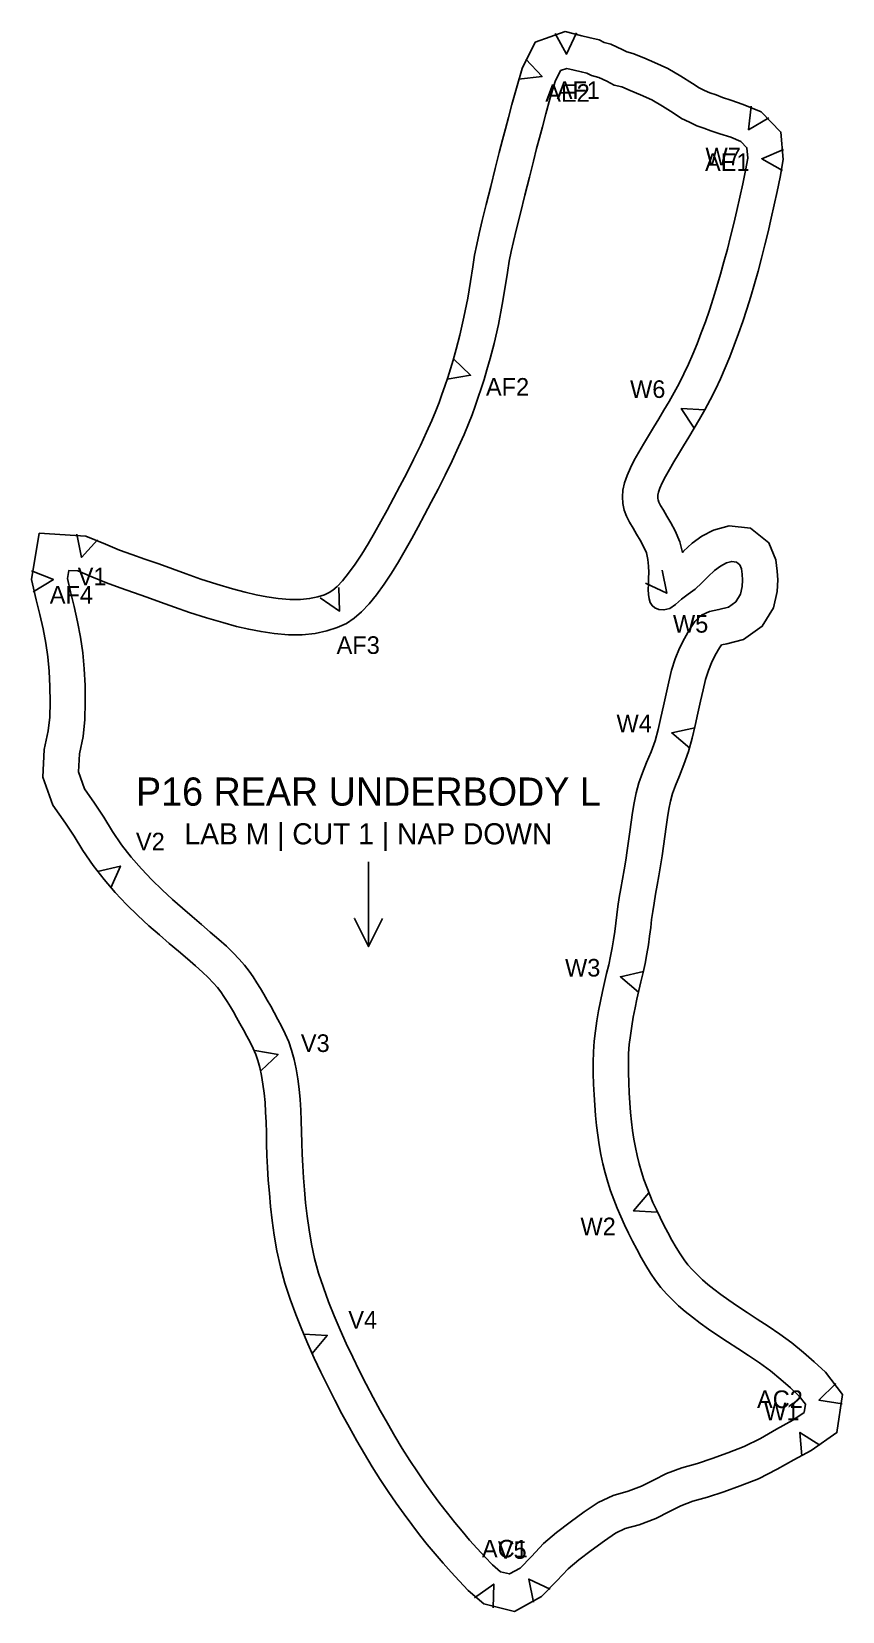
# Model space of a CAD drawing. Header units: millimetres. Extents: x 10 to 1500, y 0 to 660.
# Drawn here: x 385.6 to 500.7, y 0 to 224.3 of the extents above; entities that cross this region are included whole.
import ezdxf
from ezdxf.enums import TextEntityAlignment as Align

# ---------------------------------------------------------------- set-up
doc = ezdxf.new("R2010")
doc.units = ezdxf.units.MM
for name, color, linetype in [('CUT', 1, 'Continuous'), ('LABEL', 7, 'Continuous'), ('NOTCH', 3, 'Continuous'), ('STITCH_REF', 8, 'Continuous')]:
    doc.layers.add(name, color=color, linetype=linetype)

msp = doc.modelspace()

# ---------------------------------------------------------------- texts
at = {"layer": 'LABEL'}
for s, height, p in [('AE2', 2.5, (461.7, 215.56)), ('AF1', 2.5, (463.24, 215.97)), ('AE1', 2.5, (484.39, 205.74)), ('W7', 2.5, (483.8, 206.53)), ('AF2', 2.5, (453.19, 173.84)), ('W6', 2.5, (473.09, 173.52)), ('V1', 2.5, (394.21, 146.92)), ('AF4', 2.5, (391.27, 144.33)), ('W5', 2.5, (479.18, 140.2)), ('AF3', 2.5, (431.99, 137.18)), ('W4', 2.5, (471.17, 126.06)), ('P16 REAR UNDERBODY L', 4, (433.44, 116.39)), ('V2', 2.5, (402.48, 109.29)), ('LAB M | CUT 1 | NAP DOWN', 3, (433.44, 110.39)), ('W3', 2.5, (463.86, 91.38)), ('V3', 2.5, (425.89, 80.67)), ('W2', 2.5, (466.05, 54.65)), ('V4', 2.5, (432.63, 41.39)), ('AC2', 2.5, (491.86, 30.12)), ('W1', 2.5, (492.14, 28.38)), ('AC1', 2.5, (452.81, 8.91)), ('V5', 2.5, (453.85, 8.72))]:
    msp.add_text(s, height=height, dxfattribs=at).set_placement(p, align=Align.MIDDLE_CENTER)

# ---------------------------------------------------------------- linework, layer by layer
at = {"layer": 'CUT'}
msp.add_lwpolyline([(483.57, 137.21), (484.32, 137.36), (486.7, 137.98), (489.36, 139.86), (490.93, 142.48), (491.49, 144.8), (491.55, 146.46), (491.49, 147.7), (491.28, 149.28), (490.29, 151.7), (487.7, 153.76), (484.65, 154.13), (482.42, 153.52), (480.79, 152.66), (479.39, 151.64), (478.17, 150.52), (478.02, 150.35), (477.67, 151.85), (477, 153.39), (476.38, 154.53), (475.82, 155.49), (475.31, 156.33), (474.92, 157), (474.68, 157.48), (474.57, 157.79), (474.52, 157.99), (474.51, 158.17), (474.53, 158.45), (474.63, 158.88), (474.82, 159.47), (475.15, 160.21), (475.61, 161.11), (476.17, 162.12), (476.78, 163.18), (477.46, 164.29), (478.19, 165.48), (478.94, 166.71), (479.7, 167.98), (480.45, 169.27), (481.21, 170.6), (481.97, 172.01), (482.71, 173.48), (483.42, 174.99), (484.09, 176.53), (484.74, 178.12), (485.37, 179.75), (485.99, 181.41), (486.58, 183.12), (487.15, 184.87), (487.71, 186.65), (488.24, 188.45), (488.75, 190.28), (489.24, 192.12), (489.71, 193.99), (490.17, 195.87), (490.61, 197.77), (491.05, 199.67), (491.47, 201.59), (491.9, 203.59), (492.33, 206.13), (492, 210), (489.18, 212.88), (486.66, 213.95), (484.87, 214.54), (483.72, 214.9), (482.79, 215.28), (481.91, 215.58), (481.13, 215.93), (480.39, 216.28), (479.45, 216.93), (477.81, 217.97), (475.93, 219.06), (474.07, 219.89), (472.55, 220.54), (470.97, 221.19), (470.14, 221.39), (469.54, 221.71), (467.87, 222.48), (466.93, 222.74), (466.18, 223.12), (464.75, 223.46), (463.76, 223.66), (461.36, 224.28), (457.12, 222.76), (455.29, 219.02), (454.46, 216.24), (453.82, 213.91), (453.31, 212.06), (452.89, 210.48), (452.48, 208.92), (452.02, 207.11), (451.45, 204.83), (450.81, 202.28), (450.17, 199.72), (449.61, 197.45), (449.17, 195.63), (448.81, 194.07), (448.52, 192.56), (448.24, 190.87), (447.93, 188.82), (447.53, 186.42), (446.99, 183.73), (446.42, 181.19), (445.91, 179.19), (445.47, 177.65), (445.08, 176.38), (444.7, 175.19), (444.29, 173.96), (443.87, 172.75), (443.47, 171.62), (443.02, 170.45), (442.43, 169.06), (441.69, 167.41), (440.81, 165.52), (439.84, 163.54), (438.87, 161.6), (437.91, 159.76), (437, 158.02), (436.11, 156.36), (435.21, 154.73), (434.31, 153.13), (433.41, 151.58), (432.49, 150.08), (431.55, 148.66), (430.62, 147.38), (429.75, 146.3), (429, 145.5), (428.41, 144.98), (427.89, 144.64), (427.22, 144.34), (426.25, 144.03), (425.08, 143.78), (423.79, 143.64), (422.29, 143.64), (420.63, 143.79), (419.02, 144.02), (417.49, 144.32), (415.94, 144.68), (414.12, 145.18), (411.92, 145.83), (409.64, 146.56), (407.57, 147.28), (405.62, 147.99), (403.67, 148.7), (401.72, 149.4), (399.87, 150.02), (398.09, 150.68), (396.09, 151.51), (393.33, 152.64), (386.71, 153.06), (385.63, 146.49), (386.29, 143.59), (386.81, 141.51), (387.25, 139.48), (387.64, 137.47), (387.93, 135.5), (388.11, 133.46), (388.21, 131.31), (388.24, 129.08), (388.2, 126.97), (387.97, 125.02), (387.42, 122.38), (387.23, 118.41), (388.65, 114.46), (390.43, 111.92), (391.66, 110.06), (392.89, 108.03), (394.36, 105.89), (395.91, 103.89), (397.5, 102.05), (399.11, 100.36), (400.71, 98.79), (402.28, 97.35), (403.77, 96.04), (405.17, 94.84), (406.48, 93.71), (407.74, 92.63), (408.89, 91.64), (409.87, 90.77), (410.7, 89.97), (411.42, 89.22), (412.01, 88.56), (412.48, 87.95), (412.92, 87.31), (413.38, 86.58), (413.85, 85.82), (414.29, 85.1), (414.72, 84.32), (415.2, 83.47), (415.7, 82.57), (416.19, 81.68), (416.66, 80.79), (417.09, 79.92), (417.45, 79.07), (417.75, 78.21), (418.01, 77.22), (418.25, 76.08), (418.46, 74.85), (418.63, 73.57), (418.76, 72.26), (418.85, 70.89), (418.91, 69.46), (418.96, 67.96), (418.99, 66.38), (419.04, 64.72), (419.12, 63), (419.23, 61.22), (419.38, 59.39), (419.56, 57.49), (419.79, 55.5), (420.07, 53.41), (420.45, 51.21), (420.94, 48.9), (421.57, 46.58), (422.31, 44.31), (423.12, 42.13), (423.97, 40.02), (424.85, 37.97), (425.76, 35.95), (426.7, 33.96), (427.66, 31.98), (428.65, 30), (429.68, 28.03), (430.74, 26.09), (431.81, 24.2), (432.89, 22.35), (433.99, 20.53), (435.1, 18.74), (436.24, 17.01), (437.39, 15.35), (438.51, 13.8), (439.61, 12.32), (440.7, 10.89), (441.8, 9.5), (442.91, 8.15), (444.03, 6.84), (445.17, 5.56), (446.33, 4.32), (447.62, 2.98), (449.83, 1.06), (454.17, 0), (458.01, 2.13), (460.21, 4.33), (461.79, 6.02), (463.29, 7.32), (465.08, 8.65), (466.94, 10.04), (468.52, 11.11), (469.91, 11.76), (471.87, 12.31), (474.25, 13.17), (476.2, 14.2), (477.77, 14.99), (479.48, 15.63), (481.6, 16.21), (483.9, 16.96), (486.22, 17.81), (488.84, 18.82), (491.47, 20.17), (493.82, 21.52), (496.29, 22.86), (499.94, 25.38), (500.73, 30.79), (498.31, 33.94), (496.74, 35.42), (495.23, 36.76), (493.56, 38.11), (491.84, 39.37), (490.18, 40.49), (488.63, 41.5), (487.19, 42.44), (485.85, 43.33), (484.61, 44.19), (483.47, 44.99), (482.48, 45.73), (481.64, 46.39), (480.89, 47.07), (480.11, 47.82), (479.38, 48.54), (478.8, 49.18), (478.26, 49.9), (477.69, 50.74), (477.11, 51.68), (476.52, 52.7), (475.94, 53.77), (475.37, 54.84), (474.84, 55.92), (474.32, 56.99), (473.84, 58.06), (473.38, 59.14), (472.96, 60.22), (472.56, 61.31), (472.2, 62.42), (471.88, 63.55), (471.59, 64.7), (471.34, 65.85), (471.13, 67.03), (470.95, 68.25), (470.8, 69.52), (470.67, 70.84), (470.56, 72.21), (470.47, 73.62), (470.4, 75.06), (470.35, 76.49), (470.34, 77.87), (470.38, 79.19), (470.48, 80.48), (470.63, 81.78), (470.82, 83.08), (471.04, 84.38), (471.29, 85.67), (471.55, 86.93), (471.83, 88.16), (472.12, 89.39), (472.44, 90.68), (472.73, 92), (472.98, 93.33), (473.19, 94.62), (473.36, 95.87), (473.51, 97.08), (473.65, 98.24), (473.81, 99.37), (473.99, 100.55), (474.19, 101.8), (474.42, 103.08), (474.66, 104.43), (474.91, 105.84), (475.13, 107.25), (475.33, 108.62), (475.53, 110), (475.71, 111.38), (475.88, 112.69), (476.08, 113.9), (476.31, 115.03), (476.61, 116.11), (477.03, 117.27), (477.58, 118.63), (478.23, 120.22), (478.9, 122.07), (479.42, 123.99), (479.83, 125.76), (480.22, 127.5), (480.59, 129.23), (480.94, 130.84), (481.31, 132.28), (481.71, 133.57), (482.14, 134.66), (482.69, 135.73), (483.27, 136.77), (483.57, 137.21)], close=True, dxfattribs=at)
at = {"layer": 'LABEL'}
msp.add_lwpolyline([(433.44, 106.39), (433.44, 94.39), (431.44, 98.39), (433.44, 94.39), (435.44, 98.39)], dxfattribs=at)
at = {"layer": 'NOTCH'}
for points in [[(459.96, 224.01), (461.54, 221.05), (462.96, 224.1)], [(454.75, 217.54), (458.09, 217.9), (455.8, 220.35)], [(487.78, 213.68), (487.4, 210.34), (490.29, 212.03)], [(492.37, 207.55), (489.29, 206.22), (492.21, 204.56)], [(444.63, 174.94), (447.94, 175.48), (445.53, 177.81)], [(481.2, 170.57), (477.85, 170.77), (479.7, 167.97)], [(392.06, 152.92), (392.72, 149.63), (394.96, 152.13)], [(385.86, 144.75), (388.73, 146.48), (385.62, 147.74)], [(472.77, 145.98), (475.8, 144.54), (475.14, 147.83)], [(426.59, 143.91), (429.35, 142.01), (429.22, 145.36)], [(479.78, 125.45), (476.51, 124.72), (479.05, 122.54)], [(396.87, 102.73), (398.23, 105.8), (394.96, 105.05)], [(472.48, 90.85), (469.21, 90.09), (471.77, 87.93)], [(418.19, 76.78), (420.62, 79.08), (417.32, 79.65)], [(473.24, 59.44), (471.09, 56.86), (474.44, 56.69)], [(425.45, 36.59), (427.6, 39.17), (424.25, 39.34)], [(499.81, 32.34), (497.39, 30.01), (500.7, 29.47)], [(497.54, 23.62), (494.71, 25.41), (494.97, 22.07)], [(459.24, 3.16), (456.21, 4.59), (456.88, 1.3)], [(451.14, 0.52), (451.24, 3.87), (448.5, 1.94)]]:
    msp.add_lwpolyline(points, dxfattribs=at)
at = {"layer": 'STITCH_REF'}
msp.add_lwpolyline([(468.34, 216.68), (467.31, 217.23), (466.16, 217.76), (465.12, 218.05), (464.45, 218.39), (463.66, 218.58), (462.63, 218.79), (461.6, 219.06), (460.71, 218.74), (459.96, 217.2), (459.26, 214.86), (458.64, 212.59), (458.14, 210.75), (457.72, 209.2), (457.32, 207.67), (456.87, 205.87), (456.29, 203.62), (455.66, 201.07), (455.02, 198.52), (454.46, 196.26), (454.03, 194.49), (453.71, 193.05), (453.44, 191.68), (453.18, 190.09), (452.87, 188.03), (452.44, 185.52), (451.89, 182.69), (451.28, 180.01), (450.73, 177.89), (450.26, 176.24), (449.85, 174.88), (449.45, 173.63), (449.03, 172.36), (448.59, 171.1), (448.16, 169.88), (447.66, 168.59), (447.02, 167.07), (446.24, 165.32), (445.32, 163.36), (444.32, 161.32), (443.32, 159.33), (442.35, 157.45), (441.42, 155.68), (440.5, 153.97), (439.58, 152.3), (438.65, 150.65), (437.7, 149.01), (436.7, 147.39), (435.66, 145.82), (434.59, 144.34), (433.53, 143.02), (432.48, 141.9), (431.43, 140.99), (430.31, 140.25), (429.02, 139.66), (427.53, 139.19), (425.88, 138.84), (424.05, 138.64), (422.07, 138.64), (420.06, 138.82), (418.19, 139.09), (416.44, 139.43), (414.7, 139.84), (412.75, 140.37), (410.44, 141.06), (408.06, 141.82), (405.89, 142.57), (403.9, 143.29), (401.97, 144), (400.08, 144.67), (398.21, 145.31), (396.26, 146.02), (394.18, 146.89), (392.19, 147.71), (390.91, 147.79), (390.72, 146.64), (391.16, 144.75), (391.67, 142.65), (392.15, 140.5), (392.57, 138.31), (392.9, 136.08), (393.1, 133.8), (393.21, 131.45), (393.24, 129.06), (393.19, 126.64), (392.92, 124.22), (392.4, 121.74), (392.27, 119.17), (393.13, 116.78), (394.56, 114.73), (395.88, 112.75), (397.1, 110.74), (398.4, 108.84), (399.78, 107.07), (401.21, 105.41), (402.68, 103.86), (404.15, 102.42), (405.61, 101.07), (407.05, 99.82), (408.42, 98.64), (409.74, 97.51), (410.99, 96.43), (412.18, 95.41), (413.27, 94.44), (414.24, 93.51), (415.11, 92.61), (415.86, 91.74), (416.52, 90.9), (417.09, 90.07), (417.61, 89.24), (418.12, 88.43), (418.61, 87.61), (419.08, 86.77), (419.57, 85.9), (420.07, 85), (420.59, 84.05), (421.12, 83.06), (421.63, 82.01), (422.12, 80.88), (422.54, 79.66), (422.88, 78.37), (423.16, 77.01), (423.4, 75.61), (423.6, 74.15), (423.74, 72.67), (423.84, 71.16), (423.91, 69.64), (423.95, 68.09), (423.99, 66.51), (424.04, 64.91), (424.11, 63.27), (424.22, 61.57), (424.36, 59.83), (424.53, 58.02), (424.75, 56.13), (425.02, 54.17), (425.36, 52.15), (425.8, 50.08), (426.36, 48.01), (427.04, 45.96), (427.78, 43.93), (428.59, 41.94), (429.43, 39.98), (430.3, 38.04), (431.21, 36.11), (432.14, 34.19), (433.1, 32.28), (434.09, 30.39), (435.11, 28.53), (436.15, 26.7), (437.19, 24.9), (438.25, 23.14), (439.31, 21.44), (440.39, 19.8), (441.47, 18.24), (442.54, 16.75), (443.6, 15.33), (444.65, 13.96), (445.69, 12.64), (446.74, 11.37), (447.8, 10.13), (448.87, 8.93), (449.96, 7.75), (451.06, 6.61), (452.19, 5.63), (453.46, 5.32), (454.97, 6.16), (456.61, 7.8), (458.31, 9.63), (460.16, 11.22), (462.09, 12.66), (464.05, 14.12), (466.05, 15.47), (468.17, 16.46), (470.33, 17.07), (472.22, 17.76), (473.91, 18.65), (475.76, 19.58), (477.94, 20.39), (480.16, 21), (482.26, 21.69), (484.47, 22.49), (486.79, 23.39), (489.08, 24.56), (491.38, 25.89), (493.67, 27.13), (495.31, 28.26), (495.48, 29.42), (494.59, 30.57), (493.36, 31.73), (491.99, 32.94), (490.51, 34.14), (488.97, 35.27), (487.41, 36.32), (485.89, 37.31), (484.43, 38.27), (483.04, 39.19), (481.74, 40.09), (480.54, 40.94), (479.43, 41.76), (478.41, 42.57), (477.48, 43.4), (476.61, 44.25), (475.76, 45.09), (474.95, 45.99), (474.2, 46.97), (473.49, 48.02), (472.81, 49.12), (472.16, 50.25), (471.53, 51.41), (470.92, 52.56), (470.34, 53.72), (469.79, 54.88), (469.26, 56.06), (468.75, 57.24), (468.28, 58.46), (467.83, 59.7), (467.42, 60.96), (467.05, 62.25), (466.72, 63.56), (466.43, 64.88), (466.19, 66.23), (465.99, 67.59), (465.83, 68.98), (465.69, 70.4), (465.58, 71.85), (465.48, 73.34), (465.41, 74.85), (465.35, 76.38), (465.34, 77.92), (465.39, 79.45), (465.5, 80.96), (465.67, 82.43), (465.88, 83.86), (466.12, 85.27), (466.39, 86.65), (466.66, 87.99), (466.96, 89.29), (467.26, 90.56), (467.56, 91.8), (467.83, 93.01), (468.05, 94.19), (468.24, 95.36), (468.4, 96.53), (468.55, 97.69), (468.69, 98.88), (468.86, 100.09), (469.05, 101.34), (469.26, 102.64), (469.5, 103.96), (469.74, 105.3), (469.98, 106.65), (470.19, 108), (470.38, 109.33), (470.57, 110.67), (470.75, 112.03), (470.93, 113.42), (471.16, 114.81), (471.45, 116.21), (471.84, 117.62), (472.35, 119.05), (472.94, 120.52), (473.56, 122.02), (474.13, 123.58), (474.57, 125.21), (474.96, 126.88), (475.34, 128.57), (475.7, 130.28), (476.07, 131.99), (476.49, 133.64), (476.99, 135.23), (477.58, 136.73), (478.29, 138.11), (479.02, 139.39), (479.79, 140.55), (480.73, 141.44), (481.88, 141.97), (483.21, 142.23), (484.55, 142.58), (485.61, 143.33), (486.25, 144.4), (486.52, 145.48), (486.55, 146.42), (486.5, 147.24), (486.41, 147.99), (486.16, 148.6), (485.69, 148.97), (485.02, 149.05), (484.26, 148.84), (483.44, 148.41), (482.57, 147.78), (481.67, 146.94), (480.76, 146), (479.81, 145.12), (478.82, 144.4), (477.88, 143.7), (477.03, 142.96), (476.21, 142.4), (475.4, 142.17), (474.68, 142.22), (474.12, 142.45), (473.73, 142.8), (473.46, 143.24), (473.28, 143.76), (473.19, 144.37), (473.17, 145.07), (473.18, 145.85), (473.2, 146.67), (473.24, 147.49), (473.22, 148.37), (473.12, 149.32), (472.9, 150.28), (472.51, 151.19), (472.02, 152.07), (471.52, 152.94), (471.01, 153.78), (470.52, 154.62), (470.1, 155.47), (469.76, 156.35), (469.56, 157.26), (469.49, 158.22), (469.58, 159.2), (469.8, 160.22), (470.16, 161.28), (470.63, 162.35), (471.19, 163.45), (471.81, 164.58), (472.49, 165.73), (473.2, 166.9), (473.93, 168.09), (474.66, 169.3), (475.39, 170.52), (476.12, 171.77), (476.84, 173.03), (477.54, 174.33), (478.21, 175.67), (478.86, 177.05), (479.49, 178.48), (480.1, 179.97), (480.7, 181.51), (481.28, 183.09), (481.84, 184.72), (482.39, 186.39), (482.92, 188.1), (483.43, 189.83), (483.92, 191.59), (484.4, 193.38), (484.86, 195.19), (485.31, 197.03), (485.74, 198.89), (486.17, 200.77), (486.59, 202.65), (486.99, 204.54), (487.3, 206.33), (487.17, 207.78), (486.3, 208.67), (484.9, 209.27), (483.33, 209.78), (482.03, 210.2), (481.06, 210.59), (480.06, 210.92), (479.02, 211.4), (477.91, 211.93), (476.69, 212.76), (475.21, 213.7), (473.66, 214.6), (472.08, 215.3), (470.61, 215.93), (469.42, 216.42), (468.34, 216.68)], close=True, dxfattribs=at)

msp.set_redraw_order([(e.dxf.handle, doc.entitydb.next_handle()) for e in msp.query("TEXT MTEXT ATTDEF DIMENSION ARC_DIMENSION")])  # texts and dimensions are drawn at this point

doc.saveas('drawing.dxf')
